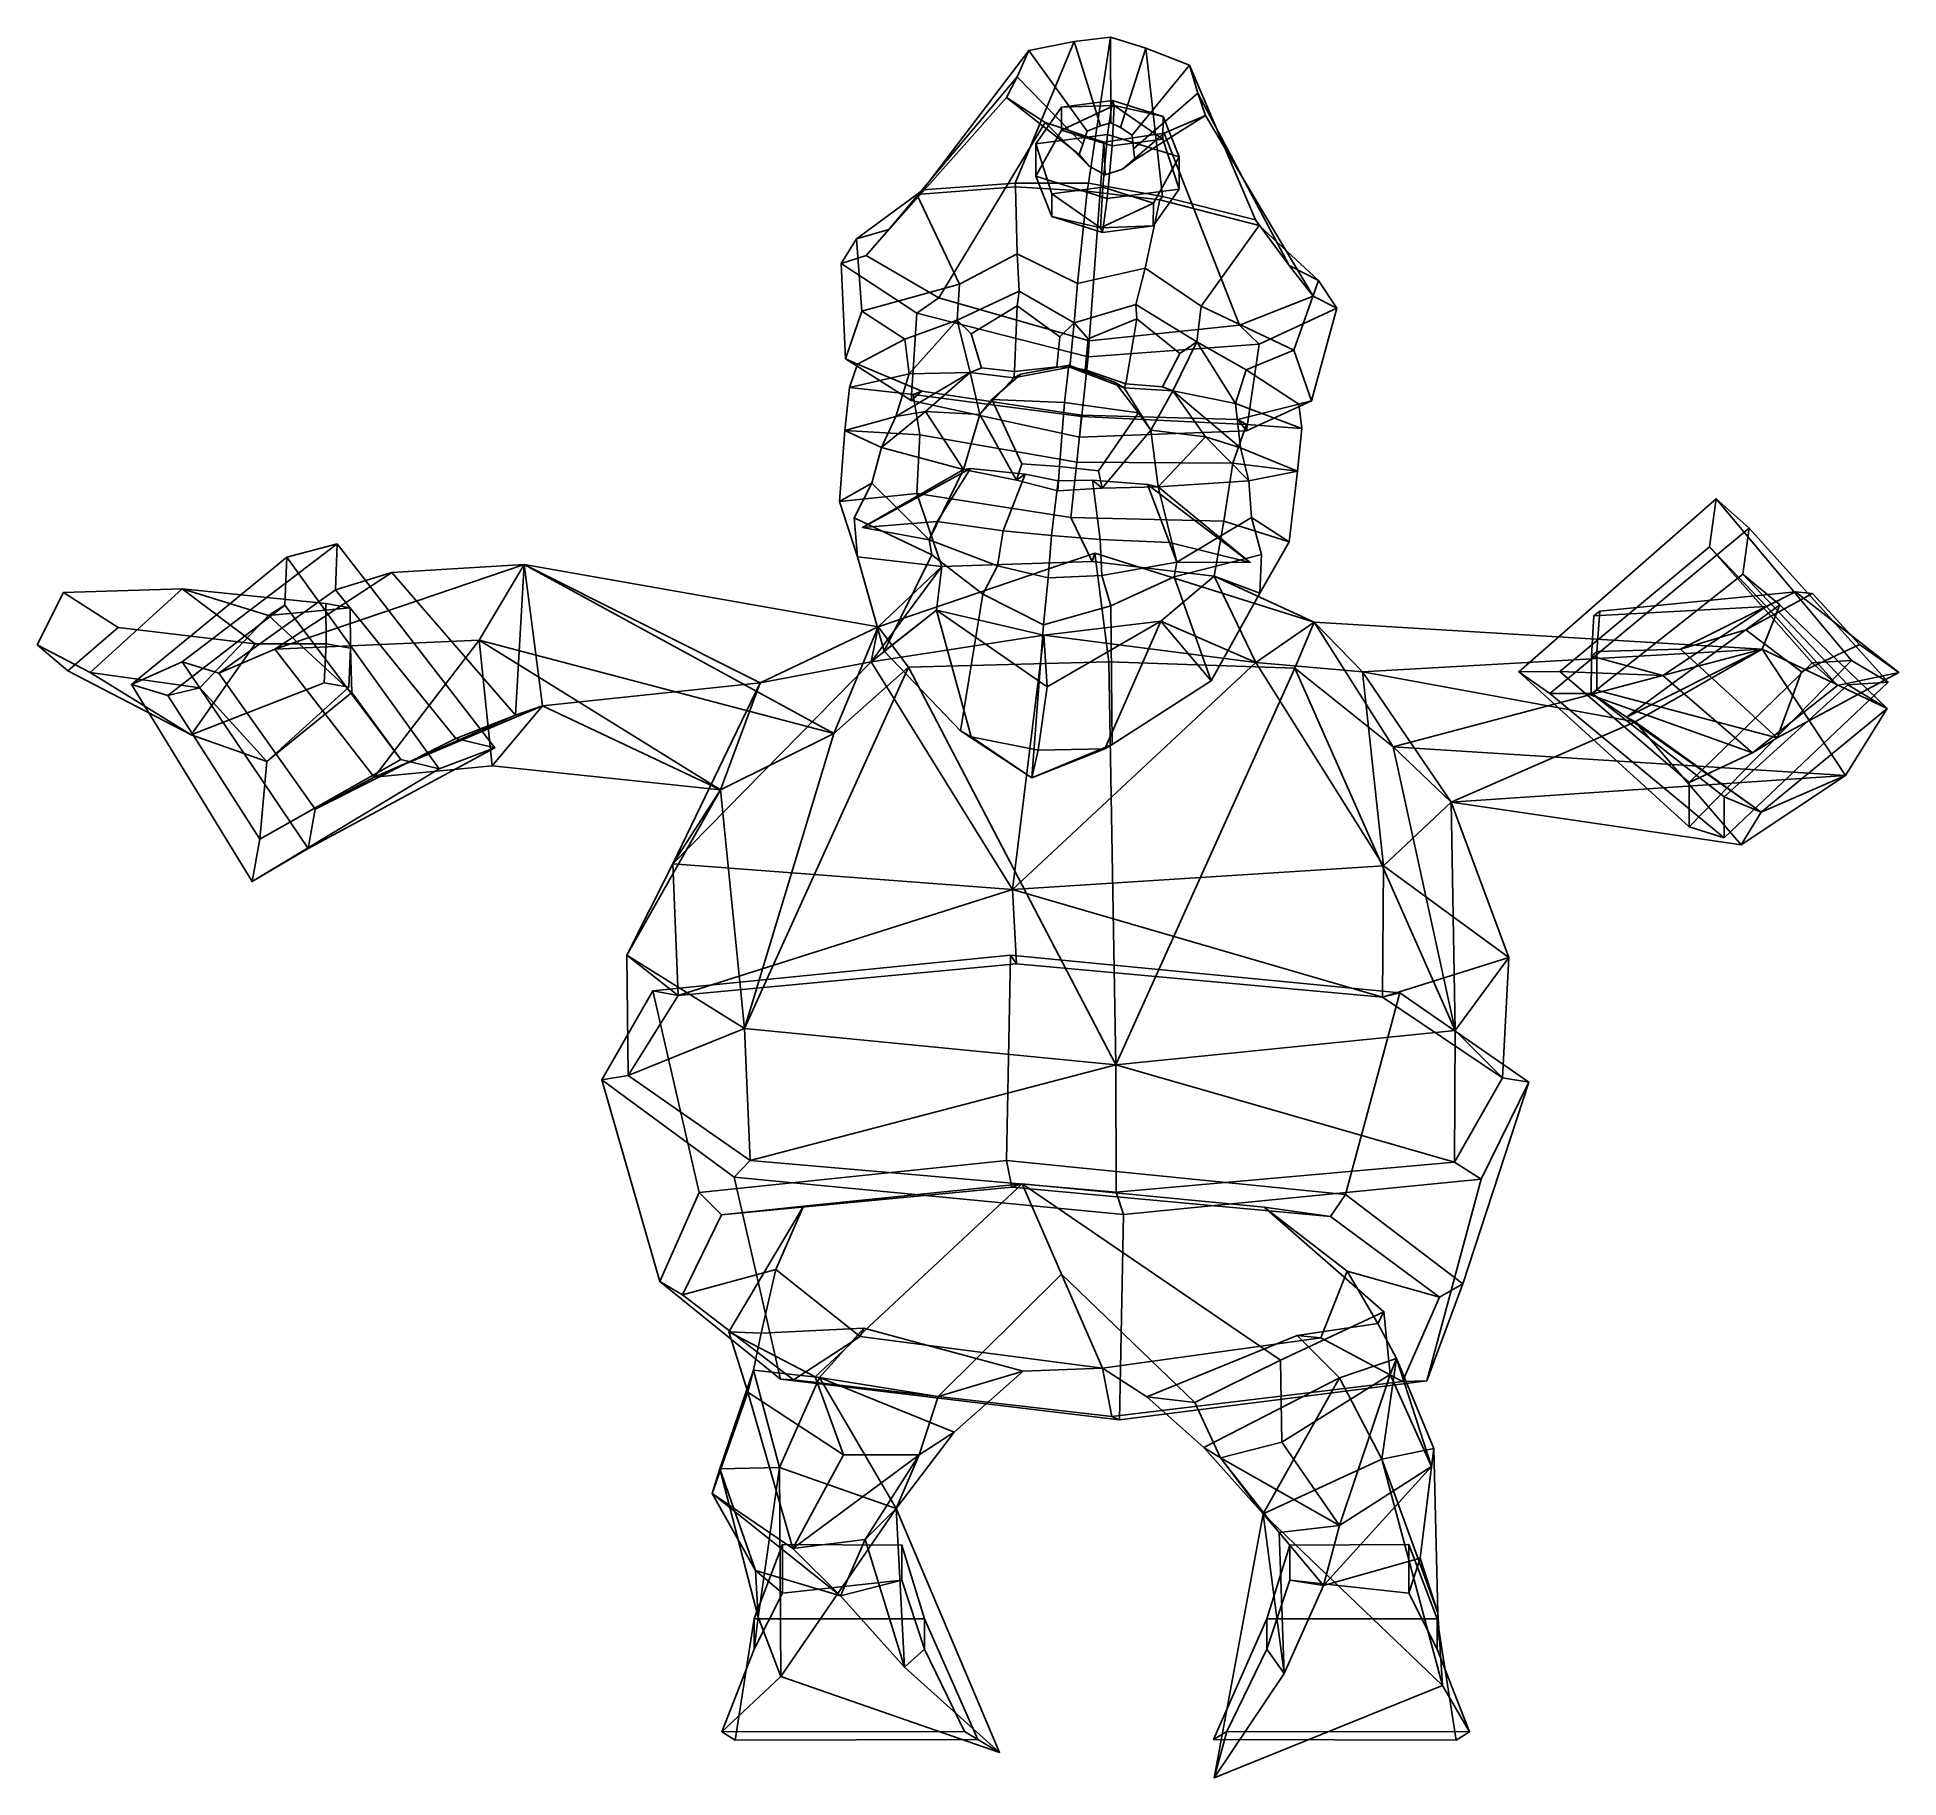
# Model space of a CAD drawing. Extents: x -303 to 213, y -163 to 319.
import ezdxf

# ---------------------------------------------------------------- set-up
doc = ezdxf.new("R2010")
doc.units = 0

msp = doc.modelspace()

# ---------------------------------------------------------------- linework, layer by layer
for p in [(-73.909996, 182.995972, 60.468086), (33.43988, 173.293701, 64.625397)]:
    msp.add_point(p)
for points in [[(-66.57766, 265.530151, 7.52116), (-57.202408, 276.518951, 34.357162), (-27.853613, 315.086212, -12.704465), (-31.085085, 307.874634, -18.259302)], [(-57.202408, 276.518951, 34.357162), (-31.65638, 278.393402, 48.066257), (-15.313361, 317.593872, -9.58178), (-27.853613, 315.086212, -12.704465)], [(-11.352859, 278.410156, 56.324722), (-5.245343, 318.808319, -7.652694), (-15.313361, 317.593872, -9.58178), (-31.65638, 278.393402, 48.066257)], [(-11.682364, 292.814056, -66.03717), (-12.868622, 289.186188, -64.117638), (-31.085085, 307.874634, -18.259302), (-27.853613, 315.086212, -12.704465)], [(-8.03453, 294.296448, -66.849617), (-11.682364, 292.814056, -66.03717), (-27.853613, 315.086212, -12.704465), (-15.313361, 317.593872, -9.58178)], [(-5.135807, 295.091675, -67.2938), (-8.03453, 294.296448, -66.849617), (-15.313361, 317.593872, -9.58178), (-5.245343, 318.808319, -7.652694)], [(-11.352859, 278.410156, 56.324722), (9.192337, 274.701477, 49.648197), (4.558147, 315.794098, -8.810703), (-5.245343, 318.808319, -7.652694)], [(-5.135807, 295.091675, -67.2938), (-5.245343, 318.808319, -7.652694), (4.558147, 315.794098, -8.810703), (-2.470656, 293.791138, -66.633156)], [(-2.470656, 293.791138, -66.633156), (4.558147, 315.794098, -8.810703), (16.645128, 311.055969, -10.977776), (0.776951, 291.682465, -65.552444)], [(34.965202, 268.188843, 37.926517), (16.645128, 311.055969, -10.977776), (4.558147, 315.794098, -8.810703), (9.192337, 274.701477, 49.648197)], [(0.776951, 291.682465, -65.552444), (16.645128, 311.055969, -10.977776), (18.943007, 303.343597, -16.318056), (1.138871, 287.914001, -63.572678)], [(44.252232, 255.513367, 11.813245), (18.943007, 303.343597, -16.318056), (16.645128, 311.055969, -10.977776), (34.965202, 268.188843, 37.926517)], [(-72.880775, 258.284363, -15.352289), (-66.57766, 265.530151, 7.52116), (-31.085085, 307.874634, -18.259302), (-33.99276, 302.084717, -22.751753)], [(-12.868622, 289.186188, -64.117638), (-13.909794, 286.267456, -62.572536), (-33.99276, 302.084717, -22.751753), (-31.085085, 307.874634, -18.259302)], [(-52.787834, 246.595856, -34.365101), (-72.880775, 258.284363, -15.352289), (-33.99276, 302.084717, -22.751753), (-23.298872, 295.198975, -26.61797)], [(-13.909794, 286.267456, -62.572536), (-11.137527, 283.070099, -60.914688), (-23.298872, 295.198975, -26.61797), (-33.99276, 302.084717, -22.751753)], [(-25.90694, 289.231659, -62.388538), (-18.755798, 299.383881, -71.462997), (-18.784382, 293.091583, -85.430603), (-25.947365, 280.332947, -82.141785)], [(-6.023093, 291.876892, -51.739178), (-4.695809, 301.254364, -63.932751), (-18.755798, 299.383881, -71.462997), (-25.90694, 289.231659, -62.388538)], [(-18.755798, 299.383881, -71.462997), (-4.16971, 299.925903, -80.554642), (-18.784382, 293.091583, -85.430603)], [(-4.16971, 299.925903, -80.554642), (-4.752979, 288.669708, -91.868011), (-18.784382, 293.091583, -85.430603)], [(-4.695809, 301.254364, -63.932751), (-4.16971, 299.925903, -80.554642), (-18.755798, 299.383881, -71.462997)], [(-6.023093, 291.876892, -51.739178), (13.820326, 285.623505, -60.842949), (9.335629, 296.83252, -70.370102), (-4.695809, 301.254364, -63.932751)], [(-4.16971, 299.925903, -80.554642), (9.307043, 290.540222, -84.337708), (-4.752979, 288.669708, -91.868011)], [(-4.695809, 301.254364, -63.932751), (9.335629, 296.83252, -70.370102), (-4.16971, 299.925903, -80.554642)], [(9.335629, 296.83252, -70.370102), (9.307043, 290.540222, -84.337708), (-4.16971, 299.925903, -80.554642)], [(1.138871, 287.914001, -63.572678), (18.943007, 303.343597, -16.318056), (21.097616, 297.095215, -20.614075), (1.515101, 284.866516, -61.972431)], [(50.892094, 247.097778, -10.558965), (21.097616, 297.095215, -20.614075), (18.943007, 303.343597, -16.318056), (44.252232, 255.513367, 11.813245)], [(-11.143791, 234.709961, -51.060635), (-52.787834, 246.595856, -34.365101), (-23.298872, 295.198975, -26.61797), (-7.063617, 289.742188, -28.872192)], [(-11.137527, 283.070099, -60.914688), (-6.741297, 280.686401, -59.699467), (-7.063617, 289.742188, -28.872192), (-23.298872, 295.198975, -26.61797)], [(1.515101, 284.866516, -61.972431), (21.097616, 297.095215, -20.614075), (9.667572, 292.213226, -25.338768), (-1.907168, 282.23175, -60.555584)], [(13.820326, 285.623505, -60.842949), (13.779901, 276.724792, -80.596199), (9.307043, 290.540222, -84.337708), (9.335629, 296.83252, -70.370102)], [(30.549885, 239.063782, -31.137701), (9.667572, 292.213226, -25.338768), (21.097616, 297.095215, -20.614075), (50.892094, 247.097778, -10.558965)], [(-18.784382, 293.091583, -85.430603), (-4.752979, 288.669708, -91.868011), (-6.103943, 274.079529, -91.245583), (-25.947365, 280.332947, -82.141785)], [(-25.90694, 289.231659, -62.388538), (-25.947365, 280.332947, -82.141785), (-21.462631, 269.123962, -72.614571), (-21.434046, 275.41626, -58.646969)], [(-6.023093, 291.876892, -51.739178), (-25.90694, 289.231659, -62.388538), (-21.434046, 275.41626, -58.646969), (-7.374056, 277.286743, -51.116722)], [(-11.143791, 234.709961, -51.060635), (-7.063617, 289.742188, -28.872192), (9.667572, 292.213226, -25.338768), (30.549885, 239.063782, -31.137701)], [(-6.023093, 291.876892, -51.739178), (-7.374056, 277.286743, -51.116722), (6.657378, 272.864899, -57.554073), (13.820326, 285.623505, -60.842949)], [(-1.907168, 282.23175, -60.555584), (9.667572, 292.213226, -25.338768), (-7.063617, 289.742188, -28.872192), (-6.741297, 280.686401, -59.699467)], [(9.307043, 290.540222, -84.337708), (13.779901, 276.724792, -80.596199), (-6.103943, 274.079529, -91.245583), (-4.752979, 288.669708, -91.868011)], [(13.820326, 285.623505, -60.842949), (6.657378, 272.864899, -57.554073), (6.628793, 266.572601, -71.521675), (13.779901, 276.724792, -80.596199)], [(-21.462631, 269.123962, -72.614571), (-25.947365, 280.332947, -82.141785), (-6.103943, 274.079529, -91.245583), (-7.431226, 264.702087, -79.051979)], [(-58.818317, 275.183014, 39.533993), (-57.202408, 276.518951, 34.357162), (-66.57766, 265.530151, 7.52116), (-75.535286, 262.933411, 9.449602)], [(-47.051891, 250.375183, 52.04985), (-58.818317, 275.183014, 39.533993), (-75.535286, 262.933411, 9.449602), (-74.056465, 242.948364, 33.527828)], [(-31.556997, 277.348358, 53.51997), (-31.65638, 278.393402, 48.066257), (-57.202408, 276.518951, 34.357162), (-58.818317, 275.183014, 39.533993)], [(-31.116978, 258.776154, 62.235672), (-31.556997, 277.348358, 53.51997), (-58.818317, 275.183014, 39.533993), (-47.051891, 250.375183, 52.04985)], [(-11.724801, 276.149261, 60.652527), (-11.352859, 278.410156, 56.324722), (-31.65638, 278.393402, 48.066257), (-31.556997, 277.348358, 53.51997)], [(-14.358584, 250.544495, 68.905907), (-11.724801, 276.149261, 60.652527), (-31.556997, 277.348358, 53.51997), (-31.116978, 258.776154, 62.235672)], [(-21.434046, 275.41626, -58.646969), (-21.462631, 269.123962, -72.614571), (-7.957335, 266.030579, -62.430031)], [(-7.374056, 277.286743, -51.116722), (-21.434046, 275.41626, -58.646969), (-7.957335, 266.030579, -62.430031)], [(-14.358584, 250.544495, 68.905907), (4.407421, 254.846313, 63.850204), (8.489404, 273.728973, 55.070835), (-11.724801, 276.149261, 60.652527)], [(-11.724801, 276.149261, 60.652527), (8.489404, 273.728973, 55.070835), (9.192337, 274.701477, 49.648197), (-11.352859, 278.410156, 56.324722)], [(-7.374056, 277.286743, -51.116722), (-7.957335, 266.030579, -62.430031), (6.657378, 272.864899, -57.554073)], [(6.628793, 266.572601, -71.521675), (-7.431226, 264.702087, -79.051979), (-6.103943, 274.079529, -91.245583), (13.779901, 276.724792, -80.596199)], [(4.407421, 254.846313, 63.850204), (19.871422, 244.32666, 54.641582), (35.913868, 266.621124, 43.202667), (8.489404, 273.728973, 55.070835)], [(8.489404, 273.728973, 55.070835), (35.913868, 266.621124, 43.202667), (34.965202, 268.188843, 37.926517), (9.192337, 274.701477, 49.648197)], [(-7.957335, 266.030579, -62.430031), (-21.462631, 269.123962, -72.614571), (-7.431226, 264.702087, -79.051979)], [(6.657378, 272.864899, -57.554073), (-7.957335, 266.030579, -62.430031), (6.628793, 266.572601, -71.521675)], [(35.913868, 266.621124, 43.202667), (52.42548, 251.368347, 14.40511), (44.252232, 255.513367, 11.813245), (34.965202, 268.188843, 37.926517)], [(-75.535286, 262.933411, 9.449602), (-66.57766, 265.530151, 7.52116), (-72.880775, 258.284363, -15.352289), (-79.863815, 256.107117, -16.495358)], [(-7.957335, 266.030579, -62.430031), (-7.431226, 264.702087, -79.051979), (6.628793, 266.572601, -71.521675)], [(19.871422, 244.32666, 54.641582), (45.549995, 232.138336, 38.159801), (52.42548, 251.368347, 14.40511), (35.913868, 266.621124, 43.202667)], [(-74.056465, 242.948364, 33.527828), (-75.535286, 262.933411, 9.449602), (-79.863815, 256.107117, -16.495358), (-78.598145, 229.702271, -3.179769)], [(-79.863815, 256.107117, -16.495358), (-72.880775, 258.284363, -15.352289), (-52.787834, 246.595856, -34.365101), (-58.823689, 242.364319, -37.1591)], [(-31.116978, 258.776154, 62.235672), (-47.051891, 250.375183, 52.04985), (-47.661057, 240.412354, 52.40522), (-30.493778, 248.42804, 64.2062)], [(-14.358584, 250.544495, 68.905907), (-31.116978, 258.776154, 62.235672), (-30.493778, 248.42804, 64.2062), (-15.307288, 239.704163, 68.104286)], [(-78.598145, 229.702271, -3.179769), (-79.863815, 256.107117, -16.495358), (-58.823689, 242.364319, -37.1591), (-60.451378, 218.108765, -27.643305)], [(-14.358584, 250.544495, 68.905907), (-15.307288, 239.704163, 68.104286), (1.794738, 244.766846, 65.578445), (4.407421, 254.846313, 63.850204)], [(4.407421, 254.846313, 63.850204), (1.794738, 244.766846, 65.578445), (18.658018, 234.418427, 54.973541), (19.871422, 244.32666, 54.641582)], [(52.42548, 251.368347, 14.40511), (57.439297, 243.697693, -11.178051), (50.892094, 247.097778, -10.558965), (44.252232, 255.513367, 11.813245)], [(-62.155396, 235.147766, 35.384815), (-47.661057, 240.412354, 52.40522), (-47.051891, 250.375183, 52.04985), (-74.056465, 242.948364, 33.527828)], [(-31.055401, 244.421692, 62.392902), (-30.493778, 248.42804, 64.2062), (-47.661057, 240.412354, 52.40522), (-43.829567, 236.591125, 52.747562)], [(-31.055401, 244.421692, 62.392902), (-19.295013, 235.79657, 65.482956), (-15.307288, 239.704163, 68.104286), (-30.493778, 248.42804, 64.2062)], [(45.549995, 232.138336, 38.159801), (50.449169, 218.038971, 1.817818), (57.439297, 243.697693, -11.178051), (52.42548, 251.368347, 14.40511)], [(-74.056465, 242.948364, 33.527828), (-78.598145, 229.702271, -3.179769), (-75.312408, 228.203491, -2.570691), (-62.155396, 235.147766, 35.384815)], [(-60.451378, 218.108765, -27.643305), (-58.823689, 242.364319, -37.1591), (-11.41672, 230.206421, -54.523285), (-13.78159, 207.955627, -45.386421)], [(-58.823689, 242.364319, -37.1591), (-52.787834, 246.595856, -34.365101), (-11.143791, 234.709961, -51.060635), (-11.41672, 230.206421, -54.523285)], [(-31.779371, 226.179474, 62.715233), (-31.055401, 244.421692, 62.392902), (-43.829567, 236.591125, 52.747562), (-40.934971, 227.239136, 57.008518)], [(-19.295013, 235.79657, 65.482956), (-31.055401, 244.421692, 62.392902), (-31.779371, 226.179474, 62.715233), (-20.115988, 227.519806, 67.365936)], [(2.039554, 240.760742, 63.547176), (1.794738, 244.766846, 65.578445), (-15.307288, 239.704163, 68.104286), (-11.421401, 235.218018, 65.959923)], [(2.039554, 240.760742, 63.547176), (14.025229, 231.161041, 52.395786), (18.658018, 234.418427, 54.973541), (1.794738, 244.766846, 65.578445)], [(32.337856, 226.607452, 39.044235), (45.549995, 232.138336, 38.159801), (19.871422, 244.32666, 54.641582), (18.658018, 234.418427, 54.973541)], [(57.439297, 243.697693, -11.178051), (35.926914, 233.800781, -33.489716), (30.549885, 239.063782, -31.137701), (50.892094, 247.097778, -10.558965)], [(50.449169, 218.038971, 1.817818), (32.451008, 209.712219, -24.045494), (35.926914, 233.800781, -33.489716), (57.439297, 243.697693, -11.178051)], [(-61.029648, 225.513763, 36.91832), (-47.661057, 240.412354, 52.40522), (-62.155396, 235.147766, 35.384815)], [(-44.052956, 225.938538, 58.13018), (-47.661057, 240.412354, 52.40522), (-61.029648, 225.513763, 36.91832)], [(-40.934971, 227.239136, 57.008518), (-43.829567, 236.591125, 52.747562), (-47.661057, 240.412354, 52.40522), (-44.052956, 225.938538, 58.13018)], [(-20.115988, 227.519806, 67.365936), (-16.52817, 227.365387, 70.833786), (-15.307288, 239.704163, 68.104286), (-19.295013, 235.79657, 65.482956)], [(-12.281852, 226.61026, 68.089775), (-11.421401, 235.218018, 65.959923), (-15.307288, 239.704163, 68.104286), (-16.52817, 227.365387, 70.833786)], [(-11.421401, 235.218018, 65.959923), (-12.281852, 226.61026, 68.089775), (-0.952628, 222.746826, 63.330139), (2.039554, 240.760742, 63.547176)], [(35.926914, 233.800781, -33.489716), (-11.41672, 230.206421, -54.523285), (-11.143791, 234.709961, -51.060635), (30.549885, 239.063782, -31.137701)], [(-0.952628, 222.746826, 63.330139), (9.182391, 221.971191, 57.133106), (14.025229, 231.161041, 52.395786), (2.039554, 240.760742, 63.547176)], [(-62.155396, 235.147766, 35.384815), (-75.312408, 228.203491, -2.570691), (-77.529015, 221.73761, -0.906835), (-61.029648, 225.513763, 36.91832)], [(32.451008, 209.712219, -24.045494), (-13.78159, 207.955627, -45.386421), (-11.41672, 230.206421, -54.523285), (35.926914, 233.800781, -33.489716)], [(9.182391, 221.971191, 57.133106), (12.088616, 220.864441, 60.304363), (18.658018, 234.418427, 54.973541), (14.025229, 231.161041, 52.395786)], [(12.088616, 220.864441, 60.304363), (29.391266, 217.341522, 40.420029), (18.658018, 234.418427, 54.973541)], [(29.391266, 217.341522, 40.420029), (32.337856, 226.607452, 39.044235), (18.658018, 234.418427, 54.973541)], [(45.549995, 232.138336, 38.159801), (32.337856, 226.607452, 39.044235), (46.911316, 217.156921, 2.162639), (50.449169, 218.038971, 1.817818)], [(-78.598145, 229.702271, -3.179769), (-60.451378, 218.108765, -27.643305), (-57.481167, 220.757935, -28.565443), (-75.312408, 228.203491, -2.570691)], [(-77.529015, 221.73761, -0.906835), (-75.312408, 228.203491, -2.570691), (-57.481167, 220.757935, -28.565443), (-59.866772, 219.841553, -31.328066)], [(-31.779371, 226.179474, 62.715233), (-40.934971, 227.239136, 57.008518), (-44.052956, 225.938538, 58.13018), (-31.998871, 224.444489, 65.219177)], [(-17.940847, 217.555359, 91.370323), (-16.790709, 227.89679, 85.806175), (-30.019875, 225.468994, 82.065552), (-38.106319, 218.405701, 83.967506)], [(-16.790709, 227.89679, 85.806175), (-16.52817, 227.365387, 70.833786), (-31.998871, 224.444489, 65.219177), (-30.019875, 225.468994, 82.065552)], [(-31.779371, 226.179474, 62.715233), (-31.998871, 224.444489, 65.219177), (-16.52817, 227.365387, 70.833786), (-20.115988, 227.519806, 67.365936)], [(-17.940847, 217.555359, 91.370323), (2.558549, 214.730408, 85.54232), (-3.962599, 223.113922, 83.074661), (-16.790709, 227.89679, 85.806175)], [(-16.790709, 227.89679, 85.806175), (-3.962599, 223.113922, 83.074661), (-1.445972, 221.683105, 66.40239), (-16.52817, 227.365387, 70.833786)], [(-0.952628, 222.746826, 63.330139), (-12.281852, 226.61026, 68.089775), (-16.52817, 227.365387, 70.833786), (-1.445972, 221.683105, 66.40239)], [(-61.029648, 225.513763, 36.91832), (-77.529015, 221.73761, -0.906835), (-78.766693, 209.883789, 2.802158), (-64.690765, 213.676514, 38.122574)], [(-78.766693, 209.883789, 2.802158), (-77.529015, 221.73761, -0.906835), (-59.866772, 219.841553, -31.328066), (-58.014263, 208.64032, -31.44356)], [(-64.690765, 213.676514, 38.122574), (-44.052956, 225.938538, 58.13018), (-61.029648, 225.513763, 36.91832)], [(-56.488354, 215.071411, 62.451572), (-44.052956, 225.938538, 58.13018), (-64.690765, 213.676514, 38.122574)], [(-56.488354, 215.071411, 62.451572), (-41.458881, 214.233429, 66.14151), (-44.052956, 225.938538, 58.13018)], [(-41.458881, 214.233429, 66.14151), (-31.998871, 224.444489, 65.219177), (-44.052956, 225.938538, 58.13018)], [(-38.106319, 218.405701, 83.967506), (-30.019875, 225.468994, 82.065552), (-31.998871, 224.444489, 65.219177), (-41.458881, 214.233429, 66.14151)], [(2.558549, 214.730408, 85.54232), (5.934037, 209.950073, 67.976883), (-1.445972, 221.683105, 66.40239), (-3.962599, 223.113922, 83.074661)], [(-0.952628, 222.746826, 63.330139), (-1.445972, 221.683105, 66.40239), (12.088616, 220.864441, 60.304363), (9.182391, 221.971191, 57.133106)], [(32.337856, 226.607452, 39.044235), (29.391266, 217.341522, 40.420029), (47.800243, 210.410339, 3.946762), (46.911316, 217.156921, 2.162639)], [(-60.451378, 218.108765, -27.643305), (-13.78159, 207.955627, -45.386421), (-13.260847, 214.129639, -44.424164), (-57.481167, 220.757935, -28.565443)], [(-59.866772, 219.841553, -31.328066), (-57.481167, 220.757935, -28.565443), (-13.260847, 214.129639, -44.424164), (-13.277157, 213.683014, -45.045307)], [(-58.014263, 208.64032, -31.44356), (-59.866772, 219.841553, -31.328066), (-13.277157, 213.683014, -45.045307), (-14.531601, 201.108215, -41.999958)], [(-29.793493, 200.590729, 81.343376), (-38.106319, 218.405701, 83.967506), (-41.458881, 214.233429, 66.14151), (-31.215321, 196.037323, 68.412933)], [(-19.382198, 199.817871, 87.193291), (-17.940847, 217.555359, 91.370323), (-38.106319, 218.405701, 83.967506), (-29.793493, 200.590729, 81.343376)], [(-19.382198, 199.817871, 87.193291), (-8.583169, 198.673737, 82.16478), (2.558549, 214.730408, 85.54232), (-17.940847, 217.555359, 91.370323)], [(5.934037, 209.950073, 67.976883), (12.088616, 220.864441, 60.304363), (-1.445972, 221.683105, 66.40239)], [(21.108761, 208.058197, 65.456657), (12.088616, 220.864441, 60.304363), (5.934037, 209.950073, 67.976883)], [(21.108761, 208.058197, 65.456657), (30.770678, 205.048706, 41.819489), (12.088616, 220.864441, 60.304363)], [(30.770678, 205.048706, 41.819489), (29.391266, 217.341522, 40.420029), (12.088616, 220.864441, 60.304363)], [(29.391266, 217.341522, 40.420029), (30.770678, 205.048706, 41.819489), (46.607525, 198.55246, 7.657497), (47.800243, 210.410339, 3.946762)], [(50.449169, 218.038971, 1.817818), (46.911316, 217.156921, 2.162639), (30.082701, 212.843933, -25.174376), (32.451008, 209.712219, -24.045494)], [(47.800243, 210.410339, 3.946762), (32.470474, 211.496094, -27.752142), (30.082701, 212.843933, -25.174376), (46.911316, 217.156921, 2.162639)], [(-64.690765, 213.676514, 38.122574), (-78.766693, 209.883789, 2.802158), (-68.67215, 205.134125, 38.486713)], [(-68.67215, 205.134125, 38.486713), (-56.488354, 215.071411, 62.451572), (-64.690765, 213.676514, 38.122574)], [(-45.916206, 199.06073, 61.462955), (-56.488354, 215.071411, 62.451572), (-68.67215, 205.134125, 38.486713)], [(-45.916206, 199.06073, 61.462955), (-41.458881, 214.233429, 66.14151), (-56.488354, 215.071411, 62.451572)], [(-31.215321, 196.037323, 68.412933), (-41.458881, 214.233429, 66.14151), (-45.916206, 199.06073, 61.462955)], [(28.656967, 200.806976, -28.087063), (-14.531601, 201.108215, -41.999958), (-13.277157, 213.683014, -45.045307), (32.470474, 211.496094, -27.752142)], [(32.451008, 209.712219, -24.045494), (30.082701, 212.843933, -25.174376), (-13.260847, 214.129639, -44.424164), (-13.78159, 207.955627, -45.386421)], [(32.470474, 211.496094, -27.752142), (-13.277157, 213.683014, -45.045307), (-13.260847, 214.129639, -44.424164), (30.082701, 212.843933, -25.174376)], [(-8.583169, 198.673737, 82.16478), (-7.545218, 193.89801, 69.329597), (5.934037, 209.950073, 67.976883), (2.558549, 214.730408, 85.54232)], [(46.607525, 198.55246, 7.657497), (28.656967, 200.806976, -28.087063), (32.470474, 211.496094, -27.752142), (47.800243, 210.410339, 3.946762)], [(-71.290085, 195.255646, 39.822453), (-68.67215, 205.134125, 38.486713), (-78.766693, 209.883789, 2.802158), (-80.239243, 190.195343, 6.619789)], [(-80.239243, 190.195343, 6.619789), (-78.766693, 209.883789, 2.802158), (-58.014263, 208.64032, -31.44356), (-58.851093, 192.395325, -26.41559)], [(-58.851093, 192.395325, -26.41559), (-58.014263, 208.64032, -31.44356), (-14.531601, 201.108215, -41.999958), (-16.174864, 185.707703, -35.509247)], [(-7.545218, 193.89801, 69.329597), (7.948548, 194.192444, 63.548962), (5.934037, 209.950073, 67.976883)], [(7.948548, 194.192444, 63.548962), (21.108761, 208.058197, 65.456657), (5.934037, 209.950073, 67.976883)], [(7.948548, 194.192444, 63.548962), (33.118553, 195.934296, 42.428738), (21.108761, 208.058197, 65.456657)], [(33.118553, 195.934296, 42.428738), (30.770678, 205.048706, 41.819489), (21.108761, 208.058197, 65.456657)], [(-71.290085, 195.255646, 39.822453), (-55.427052, 179.535767, 70.210159), (-45.916206, 199.06073, 61.462955), (-68.67215, 205.134125, 38.486713)], [(26.183743, 184.7099, -23.122467), (-16.174864, 185.707703, -35.509247), (-14.531601, 201.108215, -41.999958), (28.656967, 200.806976, -28.087063)], [(30.770678, 205.048706, 41.819489), (33.118553, 195.934296, 42.428738), (46.607525, 198.55246, 7.657497)], [(-53.270924, 184.638367, 80.181656), (-43.995079, 199.314148, 76.120491), (-73.909996, 182.995972, 60.468086)], [(-43.995079, 199.314148, 76.120491), (-45.916206, 199.06073, 61.462955), (-73.909996, 182.995972, 60.468086)], [(-73.909996, 182.995972, 60.468086), (-45.916206, 199.06073, 61.462955), (-55.427052, 179.535767, 70.210159)], [(-28.851507, 197.716797, 76.857643), (-43.995079, 199.314148, 76.120491), (-53.270924, 184.638367, 80.181656), (-34.909134, 182.02652, 90.071587)], [(-43.995079, 199.314148, 76.120491), (-28.851507, 197.716797, 76.857643), (-31.215321, 196.037323, 68.412933), (-45.916206, 199.06073, 61.462955)], [(-34.909134, 182.02652, 90.071587), (-21.53772, 180.714508, 91.316963), (-19.732742, 195.923706, 80.203926), (-28.851507, 197.716797, 76.857643)], [(-19.382198, 199.817871, 87.193291), (-29.793493, 200.590729, 81.343376), (-31.215321, 196.037323, 68.412933), (-19.791769, 193.157288, 75.271973)], [(-19.732742, 195.923706, 80.203926), (-19.791769, 193.157288, 75.271973), (-31.215321, 196.037323, 68.412933), (-28.851507, 197.716797, 76.857643)], [(-8.091964, 179.602783, 91.11013), (-10.210893, 196.032104, 77.579536), (-19.732742, 195.923706, 80.203926), (-21.53772, 180.714508, 91.316963)], [(-19.382198, 199.817871, 87.193291), (-19.791769, 193.157288, 75.271973), (-7.545218, 193.89801, 69.329597), (-8.583169, 198.673737, 82.16478)], [(-19.732742, 195.923706, 80.203926), (-10.210893, 196.032104, 77.579536), (-7.545218, 193.89801, 69.329597), (-19.791769, 193.157288, 75.271973)], [(-10.210893, 196.032104, 77.579536), (-8.091964, 179.602783, 91.11013), (11.144443, 178.816467, 82.676254), (4.985175, 194.887329, 78.017334)], [(4.985175, 194.887329, 78.017334), (7.948548, 194.192444, 63.548962), (-7.545218, 193.89801, 69.329597), (-10.210893, 196.032104, 77.579536)], [(44.234219, 178.945435, 11.440244), (26.183743, 184.7099, -23.122467), (28.656967, 200.806976, -28.087063), (46.607525, 198.55246, 7.657497)], [(33.815346, 185.756226, 43.892845), (44.234219, 178.945435, 11.440244), (46.607525, 198.55246, 7.657497), (33.118553, 195.934296, 42.428738)], [(-75.275978, 174.851715, 12.948839), (-76.207062, 185.653381, 44.18811), (-71.290085, 195.255646, 39.822453), (-80.239243, 190.195343, 6.619789)], [(-75.275978, 174.851715, 12.948839), (-80.239243, 190.195343, 6.619789), (-58.851093, 192.395325, -26.41559), (-51.920818, 172.181274, 4.695386)], [(-71.290085, 195.255646, 39.822453), (-76.207062, 185.653381, 44.18811), (-54.748089, 175.363312, 61.324265), (-55.427052, 179.535767, 70.210159)], [(-51.920818, 172.181274, 4.695386), (-58.851093, 192.395325, -26.41559), (-16.174864, 185.707703, -35.509247), (-10.284801, 173.555969, -11.225145)], [(11.144443, 178.816467, 82.676254), (33.43988, 173.293701, 64.625397), (4.985175, 194.887329, 78.017334)], [(4.985175, 194.887329, 78.017334), (33.43988, 173.293701, 64.625397), (7.948548, 194.192444, 63.548962)], [(33.815346, 185.756226, 43.892845), (33.118553, 195.934296, 42.428738), (7.948548, 194.192444, 63.548962), (13.110697, 173.341309, 72.864403)], [(33.43988, 173.293701, 64.625397), (13.110697, 173.341309, 72.864403), (7.948548, 194.192444, 63.548962)], [(116.446617, 136.937317, 86.525742), (107.839981, 142.975189, 117.938026), (162.501343, 190.923218, 124.153976), (171.695404, 182.748383, 94.18557)], [(107.839981, 142.975189, 117.938026), (119.269753, 143.072754, 121.380714), (160.694031, 177.594849, 126.246819), (162.501343, 190.923218, 124.153976)], [(200.02829, 146.077209, 145.246994), (162.501343, 190.923218, 124.153976), (160.694031, 177.594849, 126.246819), (189.109375, 145.422791, 142.069336)], [(200.02829, 146.077209, 145.246994), (210.141144, 140.090057, 114.280899), (171.695404, 182.748383, 94.18557), (162.501343, 190.923218, 124.153976)], [(-54.748089, 175.363312, 61.324265), (-76.207062, 185.653381, 44.18811), (-75.275978, 174.851715, 12.948839), (-67.91922, 148.682343, 33.106976)], [(23.505363, 169.511414, 9.342844), (-10.284801, 173.555969, -11.225145), (-16.174864, 185.707703, -35.509247), (26.183743, 184.7099, -23.122467)], [(33.815346, 185.756226, 43.892845), (13.110697, 173.341309, 72.864403), (12.379399, 169.296326, 63.923893), (36.584187, 175.45932, 48.556152)], [(36.133533, 164.782532, 17.263369), (44.234219, 178.945435, 11.440244), (33.815346, 185.756226, 43.892845), (36.584187, 175.45932, 48.556152)], [(-55.427052, 179.535767, 70.210159), (-53.270924, 184.638367, 80.181656), (-73.909996, 182.995972, 60.468086)], [(-34.909134, 182.02652, 90.071587), (-53.270924, 184.638367, 80.181656), (-55.427052, 179.535767, 70.210159), (-36.475048, 172.308899, 80.874207)], [(-21.53772, 180.714508, 91.316963), (-34.909134, 182.02652, 90.071587), (-36.475048, 172.308899, 80.874207), (-22.447121, 168.971191, 87.39312)], [(-21.53772, 180.714508, 91.316963), (-22.447121, 168.971191, 87.39312), (-7.590231, 169.698273, 81.992828), (-8.091964, 179.602783, 91.11013)], [(36.133533, 164.782532, 17.263369), (23.505363, 169.511414, 9.342844), (26.183743, 184.7099, -23.122467), (44.234219, 178.945435, 11.440244)], [(116.446617, 136.937317, 86.525742), (171.695404, 182.748383, 94.18557), (169.892731, 170.024597, 96.160034), (128.076157, 136.997375, 90.036392)], [(210.141144, 140.090057, 114.280899), (199.056839, 139.385803, 111.063019), (169.892731, 170.024597, 96.160034), (171.695404, 182.748383, 94.18557)], [(-276.393646, 139.505066, 40.912018), (-233.395386, 174.728027, 68.748039), (-219.468262, 178.401123, 39.730682), (-262.369049, 145.728302, 11.559039)], [(-262.369049, 145.728302, 11.559039), (-219.468262, 178.401123, 39.730682), (-219.927292, 165.712982, 36.930054), (-252.182159, 142.590088, 16.041376)], [(-175.790283, 121.905762, 50.231503), (-219.468262, 178.401123, 39.730682), (-233.395386, 174.728027, 68.748039), (-191.206696, 116.065491, 78.962791)], [(-175.790283, 121.905762, 50.231503), (-186.592194, 124.542725, 45.338696), (-219.927292, 165.712982, 36.930054), (-219.468262, 178.401123, 39.730682)], [(-9.557651, 175.809479, -14.406154), (-5.640018, 145.77771, -60.586445), (-61.190243, 144.231567, -60.362171), (-69.580147, 155.454681, -15.168107)], [(-9.557651, 175.809479, -14.406154), (-69.580147, 155.454681, -15.168107), (-51.920818, 172.181274, 4.695386), (-10.284801, 173.555969, -11.225145)], [(-46.804306, 126.614716, 69.610191), (-40.617729, 164.450562, 83.872246), (-54.748089, 175.363312, 61.324265), (-67.91922, 148.682343, 33.106976)], [(-40.617729, 164.450562, 83.872246), (-36.475048, 172.308899, 80.874207), (-55.427052, 179.535767, 70.210159), (-54.748089, 175.363312, 61.324265)], [(-10.284801, 173.555969, -11.225145), (23.505363, 169.511414, 9.342844), (51.221153, 156.743164, -9.891199), (-9.557651, 175.809479, -14.406154)], [(-9.557651, 175.809479, -14.406154), (51.221153, 156.743164, -9.891199), (45.81073, 144.021576, -49.923923), (-5.640018, 145.77771, -60.586445)], [(-8.091964, 179.602783, 91.11013), (-7.590231, 169.698273, 81.992828), (13.110697, 173.341309, 72.864403), (11.144443, 178.816467, 82.676254)], [(13.110697, 173.341309, 72.864403), (33.43988, 173.293701, 64.625397), (11.144443, 178.816467, 82.676254)], [(12.379399, 169.296326, 63.923893), (22.686228, 140.493408, 36.615833), (36.133533, 164.782532, 17.263369), (36.584187, 175.45932, 48.556152)], [(147.772095, 141.943237, 127.384834), (176.528946, 161.088013, 120.415833), (160.694031, 177.594849, 126.246819), (119.269753, 143.072754, 121.380714)], [(196.181671, 139.226349, 121.615028), (189.109375, 145.422791, 142.069336), (160.694031, 177.594849, 126.246819), (176.528946, 161.088013, 120.415833)], [(-276.393646, 139.505066, 40.912018), (-266.352142, 136.45166, 45.33847), (-233.951553, 161.454956, 65.780151), (-233.395386, 174.728027, 68.748039)], [(-252.182159, 142.590088, 16.041376), (-219.927292, 165.712982, 36.930054), (-204.257797, 170.47049, 4.695298), (-236.728638, 149.284546, -15.909572)], [(-236.728638, 149.284546, -15.909572), (-204.257797, 170.47049, 4.695298), (-167.582657, 172.711182, -33.60376)], [(-236.728638, 149.284546, -15.909572), (-167.582657, 172.711182, -33.60376), (-180.124222, 151.720001, -69.730141)], [(-191.206696, 116.065491, 78.962791), (-233.395386, 174.728027, 68.748039), (-233.951553, 161.454956, 65.780151), (-201.816574, 118.694397, 74.16481)], [(-204.257797, 170.47049, 4.695298), (-219.927292, 165.712982, 36.930054), (-186.592194, 124.542725, 45.338696), (-169.988724, 130.920746, 13.901391)], [(-169.988724, 130.920746, 13.901391), (-167.582657, 172.711182, -33.60376), (-204.257797, 170.47049, 4.695298)], [(-81.819374, 125.864075, -47.912037), (-180.124222, 151.720001, -69.730141), (-167.582657, 172.711182, -33.60376)], [(-169.988724, 130.920746, 13.901391), (-162.517944, 133.584381, 1.804059), (-167.582657, 172.711182, -33.60376)], [(-102.238014, 139.891602, 19.252398), (-69.580147, 155.454681, -15.168107), (-167.582657, 172.711182, -33.60376)], [(-102.238014, 139.891602, 19.252398), (-167.582657, 172.711182, -33.60376), (-162.517944, 133.584381, 1.804059)], [(-81.819374, 125.864075, -47.912037), (-167.582657, 172.711182, -33.60376), (-69.580147, 155.454681, -15.168107)], [(-67.91922, 148.682343, 33.106976), (-75.275978, 174.851715, 12.948839), (-51.920818, 172.181274, 4.695386), (-53.388889, 160.023254, 26.501749)], [(-69.580147, 155.454681, -15.168107), (-71.478317, 145.762085, 32.418079), (-51.920818, 172.181274, 4.695386)], [(-71.478317, 145.762085, 32.418079), (-53.388889, 160.023254, 26.501749), (-51.920818, 172.181274, 4.695386)], [(-23.800793, 155.983673, 92.037491), (-22.447121, 168.971191, 87.39312), (-36.475048, 172.308899, 80.874207), (-40.617729, 164.450562, 83.872246)], [(-5.163735, 161.246246, 85.245262), (12.379399, 169.296326, 63.923893), (13.110697, 173.341309, 72.864403), (-7.590231, 169.698273, 81.992828)], [(-302.503845, 150.48053, 119.071053), (-295.241821, 164.935791, 133.695175), (-262.356384, 165.940643, 72.963554), (-287.859863, 142.823303, 61.360722)], [(-280.097351, 155.286804, 145.520279), (-242.109894, 150.751404, 106.311172), (-262.356384, 165.940643, 72.963554), (-295.241821, 164.935791, 133.695175)], [(-287.859863, 142.823303, 61.360722), (-262.356384, 165.940643, 72.963554), (-238.422729, 158.560059, 48.748745), (-257.470612, 138.575317, 39.778564)], [(-222.608627, 161.880188, 116.714622), (-215.781158, 160.665771, 105.788818), (-238.422729, 158.560059, 48.748745), (-262.356384, 165.940643, 72.963554)], [(-222.481567, 150.750061, 119.037148), (-222.608627, 161.880188, 116.714622), (-262.356384, 165.940643, 72.963554), (-242.109894, 150.751404, 106.311172)], [(-23.800793, 155.983673, 92.037491), (-5.163735, 161.246246, 85.245262), (-7.590231, 169.698273, 81.992828), (-22.447121, 168.971191, 87.39312)], [(-4.775284, 122.816162, 71.237839), (22.686228, 140.493408, 36.615833), (12.379399, 169.296326, 63.923893), (-5.163735, 161.246246, 85.245262)], [(22.686228, 140.493408, 36.615833), (8.732633, 156.981873, 31.795963), (23.505363, 169.511414, 9.342844), (36.133533, 164.782532, 17.263369)], [(35.029152, 145.535217, 43.695114), (23.505363, 169.511414, 9.342844), (8.732633, 156.981873, 31.795963)], [(51.221153, 156.743164, -9.891199), (23.505363, 169.511414, 9.342844), (35.029152, 145.535217, 43.695114)], [(180.170654, 161.566193, 62.543579), (137.680252, 130.371613, 55.852802), (128.076157, 136.997375, 90.036392), (169.892731, 170.024597, 96.160034)], [(130.286804, 159.787994, 175.830215), (184.494904, 165.164978, 152.525772), (176.528946, 161.088013, 120.415833), (128.651154, 158.455017, 163.062698)], [(129.504059, 148.645142, 177.954788), (152.637665, 149.245667, 174.534637), (184.494904, 165.164978, 152.525772), (130.286804, 159.787994, 175.830215)], [(170.764206, 154.567322, 225.955215), (189.188675, 164.686707, 221.435364), (184.494904, 165.164978, 152.525772), (152.637665, 149.245667, 174.534637)], [(199.056839, 139.385803, 111.063019), (209.905396, 132.80191, 77.24807), (180.170654, 161.566193, 62.543579), (169.892731, 170.024597, 96.160034)], [(213.122055, 142.806122, 152.70282), (196.181671, 139.226349, 121.615028), (176.528946, 161.088013, 120.415833), (184.494904, 165.164978, 152.525772)], [(202.254105, 150.516296, 211.234909), (213.122055, 142.806122, 152.70282), (184.494904, 165.164978, 152.525772), (189.188675, 164.686707, 221.435364)], [(-294.06488, 143.255798, 139.659561), (-280.097351, 155.286804, 145.520279), (-295.241821, 164.935791, 133.695175), (-302.503845, 150.48053, 119.071053)], [(-257.470612, 138.575317, 39.778564), (-238.422729, 158.560059, 48.748745), (-233.951553, 161.454956, 65.780151), (-266.352142, 136.45166, 45.33847)], [(-215.361374, 137.261047, 63.11348), (-201.816574, 118.694397, 74.16481), (-233.951553, 161.454956, 65.780151), (-238.422729, 158.560059, 48.748745)], [(-215.750153, 149.523743, 108.031036), (-215.361374, 137.261047, 63.11348), (-238.422729, 158.560059, 48.748745), (-215.781158, 160.665771, 105.788818)], [(-222.481567, 150.750061, 119.037148), (-215.750153, 149.523743, 108.031036), (-215.781158, 160.665771, 105.788818), (-222.608627, 161.880188, 116.714622)], [(-23.669189, 153.100098, 40.258358), (-53.388889, 160.023254, 26.501749), (-71.478317, 145.762085, 32.418079)], [(-46.804306, 126.614716, 69.610191), (-67.91922, 148.682343, 33.106976), (-53.388889, 160.023254, 26.501749), (-43.796101, 125.002655, 53.263393)], [(-43.796101, 125.002655, 53.263393), (-53.388889, 160.023254, 26.501749), (-22.759155, 138.791473, 25.017525), (-25.299351, 121.279907, 49.742092)], [(-22.759155, 138.791473, 25.017525), (-53.388889, 160.023254, 26.501749), (-23.669189, 153.100098, 40.258358)], [(-26.975969, 113.617126, 75.152313), (-23.800793, 155.983673, 92.037491), (-40.617729, 164.450562, 83.872246), (-46.804306, 126.614716, 69.610191)], [(-26.975969, 113.617126, 75.152313), (-4.775284, 122.816162, 71.237839), (-5.163735, 161.246246, 85.245262), (-23.800793, 155.983673, 92.037491)], [(127.989441, 147.303284, 165.154175), (128.651154, 158.455017, 163.062698), (176.528946, 161.088013, 120.415833), (147.772095, 141.943237, 127.384834)], [(137.680252, 130.371613, 55.852802), (180.170654, 161.566193, 62.543579), (175.291489, 149.206482, 11.446884)], [(186.220474, 142.948608, 226.497711), (202.254105, 150.516296, 211.234909), (189.188675, 164.686707, 221.435364), (170.764206, 154.567322, 225.955215)], [(209.905396, 132.80191, 77.24807), (175.291489, 149.206482, 11.446884), (180.170654, 161.566193, 62.543579)], [(-294.06488, 143.255798, 139.659561), (-259.899719, 125.558258, 82.403015), (-242.109894, 150.751404, 106.311172), (-280.097351, 155.286804, 145.520279)], [(-102.238014, 139.891602, 19.252398), (-71.478317, 145.762085, 32.418079), (-69.580147, 155.454681, -15.168107)], [(-81.819374, 125.864075, -47.912037), (-69.580147, 155.454681, -15.168107), (-61.190243, 144.231567, -60.362171)], [(-6.760487, 121.655396, 54.697662), (-25.299351, 121.279907, 49.742092), (-22.759155, 138.791473, 25.017525), (8.732633, 156.981873, 31.795963)], [(-22.759155, 138.791473, 25.017525), (-23.669189, 153.100098, 40.258358), (8.732633, 156.981873, 31.795963)], [(-23.669189, 153.100098, 40.258358), (35.029152, 145.535217, 43.695114), (8.732633, 156.981873, 31.795963)], [(-4.775284, 122.816162, 71.237839), (-6.760487, 121.655396, 54.697662), (8.732633, 156.981873, 31.795963), (22.686228, 140.493408, 36.615833)], [(64.541611, 142.959595, 38.460461), (51.221153, 156.743164, -9.891199), (35.029152, 145.535217, 43.695114)], [(73.086777, 122.152954, -35.624512), (45.81073, 144.021576, -49.923923), (51.221153, 156.743164, -9.891199)], [(64.541611, 142.959595, 38.460461), (175.291489, 149.206482, 11.446884), (51.221153, 156.743164, -9.891199)], [(73.086777, 122.152954, -35.624512), (51.221153, 156.743164, -9.891199), (175.291489, 149.206482, 11.446884)], [(129.504059, 148.645142, 177.954788), (130.286804, 159.787994, 175.830215), (128.651154, 158.455017, 163.062698), (127.989441, 147.303284, 165.154175)], [(-294.06488, 143.255798, 139.659561), (-302.503845, 150.48053, 119.071053), (-287.859863, 142.823303, 61.360722), (-259.899719, 125.558258, 82.403015)], [(-223.037064, 139.945068, 120.930344), (-222.481567, 150.750061, 119.037148), (-242.109894, 150.751404, 106.311172), (-259.899719, 125.558258, 82.403015)], [(-209.146896, 113.790375, -9.241763), (-236.728638, 149.284546, -15.909572), (-180.124222, 151.720001, -69.730141)], [(-223.037064, 139.945068, 120.930344), (-216.19841, 138.726013, 109.965134), (-215.750153, 149.523743, 108.031036), (-222.481567, 150.750061, 119.037148)], [(-209.146896, 113.790375, -9.241763), (-180.124222, 151.720001, -69.730141), (-176.471024, 116.927856, -41.317074)], [(-113.206764, 110.320587, -23.550518), (-180.124222, 151.720001, -69.730141), (-81.819374, 125.864075, -47.912037)], [(-176.471024, 116.927856, -41.317074), (-180.124222, 151.720001, -69.730141), (-113.206764, 110.320587, -23.550518)], [(-32.321987, 82.690643, 101.961487), (-23.669189, 153.100098, 40.258358), (-71.478317, 145.762085, 32.418079)], [(-32.321987, 82.690643, 101.961487), (35.029152, 145.535217, 43.695114), (-23.669189, 153.100098, 40.258358)], [(186.220474, 142.948608, 226.497711), (170.764206, 154.567322, 225.955215), (152.637665, 149.245667, 174.534637), (179.419678, 124.677063, 160.326157)], [(186.220474, 142.948608, 226.497711), (179.419678, 124.677063, 160.326157), (213.122055, 142.806122, 152.70282), (202.254105, 150.516296, 211.234909)], [(-227.447525, 94.02684, 18.631578), (-242.985855, 84.834274, 47.643848), (-276.393646, 139.505066, 40.912018), (-262.369049, 145.728302, 11.559039)], [(-227.447525, 94.02684, 18.631578), (-262.369049, 145.728302, 11.559039), (-252.182159, 142.590088, 16.041376), (-225.493881, 104.964203, 21.828505)], [(-209.146896, 113.790375, -9.241763), (-225.493881, 104.964203, 21.828505), (-252.182159, 142.590088, 16.041376), (-236.728638, 149.284546, -15.909572)], [(-216.19841, 138.726013, 109.965134), (-238.862686, 118.122528, 51.771198), (-215.361374, 137.261047, 63.11348), (-215.750153, 149.523743, 108.031036)], [(-32.321987, 82.690643, 101.961487), (-71.478317, 145.762085, 32.418079), (-126.471069, 89.745422, 57.46278)], [(-126.471069, 89.745422, 57.46278), (-71.478317, 145.762085, 32.418079), (-102.238014, 139.891602, 19.252398)], [(-3.734743, 34.041504, -107.552917), (-61.190243, 144.231567, -60.362171), (-5.640018, 145.77771, -60.586445)], [(-32.321987, 82.690643, 101.961487), (70.36573, 89.202545, 84.446274), (35.029152, 145.535217, 43.695114)], [(-3.734743, 34.041504, -107.552917), (-5.640018, 145.77771, -60.586445), (45.81073, 144.021576, -49.923923)], [(70.36573, 89.202545, 84.446274), (64.541611, 142.959595, 38.460461), (35.029152, 145.535217, 43.695114)], [(64.541611, 142.959595, 38.460461), (140.132751, 129.107147, 45.379513), (175.291489, 149.206482, 11.446884)], [(73.086777, 122.152954, -35.624512), (175.291489, 149.206482, 11.446884), (198.404068, 114.259338, -0.255475)], [(129.511597, 137.848022, 179.970474), (129.504059, 148.645142, 177.954788), (127.989441, 147.303284, 165.154175), (127.882278, 136.510315, 167.162491)], [(127.882278, 136.510315, 167.162491), (127.989441, 147.303284, 165.154175), (147.772095, 141.943237, 127.384834), (172.562164, 120.524048, 127.982834)], [(129.511597, 137.848022, 179.970474), (179.419678, 124.677063, 160.326157), (152.637665, 149.245667, 174.534637), (129.504059, 148.645142, 177.954788)], [(137.680252, 130.371613, 55.852802), (175.291489, 149.206482, 11.446884), (140.132751, 129.107147, 45.379513)], [(155.077347, 100.064911, 141.701157), (200.02829, 146.077209, 145.246994), (189.109375, 145.422791, 142.069336), (155.032822, 112.311279, 139.261765)], [(172.562164, 120.524048, 127.982834), (155.032822, 112.311279, 139.261765), (189.109375, 145.422791, 142.069336), (196.181671, 139.226349, 121.615028)], [(164.796356, 96.968597, 109.088135), (210.141144, 140.090057, 114.280899), (200.02829, 146.077209, 145.246994), (155.077347, 100.064911, 141.701157)], [(209.905396, 132.80191, 77.24807), (198.404068, 114.259338, -0.255475), (175.291489, 149.206482, 11.446884)], [(-259.899719, 125.558258, 82.403015), (-287.859863, 142.823303, 61.360722), (-257.470612, 138.575317, 39.778564), (-238.862686, 118.122528, 51.771198)], [(-242.985855, 84.834274, 47.643848), (-240.889603, 96.651672, 51.090679), (-266.352142, 136.45166, 45.33847), (-276.393646, 139.505066, 40.912018)], [(-223.037064, 139.945068, 120.930344), (-259.899719, 125.558258, 82.403015), (-238.862686, 118.122528, 51.771198), (-216.19841, 138.726013, 109.965134)], [(-113.206764, 110.320587, -23.550518), (-102.238014, 139.891602, 19.252398), (-162.517944, 133.584381, 1.804059)], [(-126.471069, 89.745422, 57.46278), (-102.238014, 139.891602, 19.252398), (-113.206764, 110.320587, -23.550518)], [(-106.58963, 44.126617, -88.484322), (-61.190243, 144.231567, -60.362171), (-3.734743, 34.041504, -107.552917)], [(-106.58963, 44.126617, -88.484322), (-81.819374, 125.864075, -47.912037), (-61.190243, 144.231567, -60.362171)], [(90.247169, 43.583755, -61.500828), (-3.734743, 34.041504, -107.552917), (45.81073, 144.021576, -49.923923)], [(90.247169, 43.583755, -61.500828), (45.81073, 144.021576, -49.923923), (73.086777, 122.152954, -35.624512)], [(70.36573, 89.202545, 84.446274), (89.114929, 106.899872, 5.335669), (64.541611, 142.959595, 38.460461)], [(89.114929, 106.899872, 5.335669), (140.132751, 129.107147, 45.379513), (64.541611, 142.959595, 38.460461)], [(155.077347, 100.064911, 141.701157), (155.032822, 112.311279, 139.261765), (119.269753, 143.072754, 121.380714), (107.839981, 142.975189, 117.938026)], [(164.796356, 96.968597, 109.088135), (155.077347, 100.064911, 141.701157), (107.839981, 142.975189, 117.938026), (116.446617, 136.937317, 86.525742)], [(172.562164, 120.524048, 127.982834), (147.772095, 141.943237, 127.384834), (119.269753, 143.072754, 121.380714), (155.032822, 112.311279, 139.261765)], [(164.796356, 96.968597, 109.088135), (164.741211, 108.306152, 106.825562), (199.056839, 139.385803, 111.063019), (210.141144, 140.090057, 114.280899)], [(175.0495, 104.053619, 72.385147), (209.905396, 132.80191, 77.24807), (199.056839, 139.385803, 111.063019), (164.741211, 108.306152, 106.825562)], [(179.419678, 124.677063, 160.326157), (172.562164, 120.524048, 127.982834), (196.181671, 139.226349, 121.615028), (213.122055, 142.806122, 152.70282)], [(-238.862686, 118.122528, 51.771198), (-257.470612, 138.575317, 39.778564), (-266.352142, 136.45166, 45.33847), (-240.889603, 96.651672, 51.090679)], [(-238.862686, 118.122528, 51.771198), (-240.889603, 96.651672, 51.090679), (-201.816574, 118.694397, 74.16481), (-215.361374, 137.261047, 63.11348)], [(164.796356, 96.968597, 109.088135), (116.446617, 136.937317, 86.525742), (128.076157, 136.997375, 90.036392), (164.741211, 108.306152, 106.825562)], [(129.511597, 137.848022, 179.970474), (127.882278, 136.510315, 167.162491), (172.562164, 120.524048, 127.982834), (179.419678, 124.677063, 160.326157)], [(137.680252, 130.371613, 55.852802), (175.0495, 104.053619, 72.385147), (164.741211, 108.306152, 106.825562), (128.076157, 136.997375, 90.036392)], [(-169.988724, 130.920746, 13.901391), (-186.592194, 124.542725, 45.338696), (-225.493881, 104.964203, 21.828505), (-209.146896, 113.790375, -9.241763)], [(-209.146896, 113.790375, -9.241763), (-176.471024, 116.927856, -41.317074), (-162.517944, 133.584381, 1.804059)], [(-209.146896, 113.790375, -9.241763), (-162.517944, 133.584381, 1.804059), (-169.988724, 130.920746, 13.901391)], [(-176.471024, 116.927856, -41.317074), (-113.206764, 110.320587, -23.550518), (-162.517944, 133.584381, 1.804059)], [(169.479767, 95.039993, 28.251156), (140.132751, 129.107147, 45.379513), (89.114929, 106.899872, 5.335669)], [(175.0495, 104.053619, 72.385147), (137.680252, 130.371613, 55.852802), (140.132751, 129.107147, 45.379513)], [(175.0495, 104.053619, 72.385147), (140.132751, 129.107147, 45.379513), (169.479767, 95.039993, 28.251156)], [(175.0495, 104.053619, 72.385147), (198.404068, 114.259338, -0.255475), (209.905396, 132.80191, 77.24807)], [(-227.447525, 94.02684, 18.631578), (-225.493881, 104.964203, 21.828505), (-186.592194, 124.542725, 45.338696), (-175.790283, 121.905762, 50.231503)], [(-106.58963, 44.126617, -88.484322), (-113.206764, 110.320587, -23.550518), (-81.819374, 125.864075, -47.912037)], [(-26.975969, 113.617126, 75.152313), (-46.804306, 126.614716, 69.610191), (-43.796101, 125.002655, 53.263393)], [(-26.975969, 113.617126, 75.152313), (-43.796101, 125.002655, 53.263393), (-25.299351, 121.279907, 49.742092)], [(-227.447525, 94.02684, 18.631578), (-175.790283, 121.905762, 50.231503), (-191.206696, 116.065491, 78.962791), (-242.985855, 84.834274, 47.643848)], [(-242.985855, 84.834274, 47.643848), (-191.206696, 116.065491, 78.962791), (-201.816574, 118.694397, 74.16481), (-240.889603, 96.651672, 51.090679)], [(-26.975969, 113.617126, 75.152313), (-6.760487, 121.655396, 54.697662), (-4.775284, 122.816162, 71.237839)], [(-26.975969, 113.617126, 75.152313), (-25.299351, 121.279907, 49.742092), (-6.760487, 121.655396, 54.697662)], [(90.247169, 43.583755, -61.500828), (73.086777, 122.152954, -35.624512), (89.114929, 106.899872, 5.335669)], [(89.114929, 106.899872, 5.335669), (73.086777, 122.152954, -35.624512), (198.404068, 114.259338, -0.255475)], [(169.479767, 95.039993, 28.251156), (89.114929, 106.899872, 5.335669), (198.404068, 114.259338, -0.255475)], [(175.0495, 104.053619, 72.385147), (169.479767, 95.039993, 28.251156), (198.404068, 114.259338, -0.255475)], [(-126.471069, 89.745422, 57.46278), (-113.206764, 110.320587, -23.550518), (-139.144623, 64.453918, -26.913303)], [(-139.144623, 64.453918, -26.913303), (-113.206764, 110.320587, -23.550518), (-106.58963, 44.126617, -88.484322)], [(70.36573, 89.202545, 84.446274), (105.141228, 63.780182, 6.574771), (89.114929, 106.899872, 5.335669)], [(105.141228, 63.780182, 6.574771), (90.247169, 43.583755, -61.500828), (89.114929, 106.899872, 5.335669)], [(-124.955437, 53.329727, 52.199024), (-126.471069, 89.745422, 57.46278), (-139.144623, 64.453918, -26.913303)], [(-124.955437, 53.329727, 52.199024), (-32.321987, 82.690643, 101.961487), (-126.471069, 89.745422, 57.46278)], [(70.125412, 52.791687, 78.941803), (70.36573, 89.202545, 84.446274), (-32.321987, 82.690643, 101.961487)], [(70.125412, 52.791687, 78.941803), (105.141228, 63.780182, 6.574771), (70.36573, 89.202545, 84.446274)], [(-124.955437, 53.329727, 52.199024), (-31.299524, 62.032379, 94.087303), (-32.321987, 82.690643, 101.961487)], [(70.125412, 52.791687, 78.941803), (-32.321987, 82.690643, 101.961487), (-31.299524, 62.032379, 94.087303)], [(-124.955437, 53.329727, 52.199024), (-139.144623, 64.453918, -26.913303), (-138.781601, 31.151688, -22.186447)], [(-138.781601, 31.151688, -22.186447), (-139.144623, 64.453918, -26.913303), (-106.58963, 44.126617, -88.484322)], [(-34.033401, 7.560822, 112.934258), (-32.913963, 64.454681, 105.91288), (-131.9478, 54.619919, 59.508686), (-119.110497, -1.31459, 68.317505)], [(-32.913963, 64.454681, 105.91288), (-31.299524, 62.032379, 94.087303), (-124.955437, 53.329727, 52.199024), (-131.9478, 54.619919, 59.508686)], [(-34.033401, 7.560822, 112.934258), (59.862671, -1.808197, 92.85215), (74.899582, 54.049438, 87.864487), (-32.913963, 64.454681, 105.91288)], [(-32.913963, 64.454681, 105.91288), (74.899582, 54.049438, 87.864487), (70.125412, 52.791687, 78.941803), (-31.299524, 62.032379, 94.087303)], [(70.125412, 52.791687, 78.941803), (103.339256, 30.483917, 11.004836), (105.141228, 63.780182, 6.574771)], [(103.339256, 30.483917, 11.004836), (90.247169, 43.583755, -61.500828), (105.141228, 63.780182, 6.574771)], [(-131.9478, 54.619919, 59.508686), (-146.159607, 29.955963, -23.044518), (-130.062622, -25.987541, -13.788846), (-119.110497, -1.31459, 68.317505)], [(-146.159607, 29.955963, -23.044518), (-131.9478, 54.619919, 59.508686), (-124.955437, 53.329727, 52.199024), (-138.781601, 31.151688, -22.186447)], [(74.899582, 54.049438, 87.864487), (59.862671, -1.808197, 92.85215), (92.37281, -26.601013, 16.703852), (110.669403, 29.24762, 12.163043)], [(110.669403, 29.24762, 12.163043), (103.339256, 30.483917, 11.004836), (70.125412, 52.791687, 78.941803), (74.899582, 54.049438, 87.864487)], [(-138.781601, 31.151688, -22.186447), (-106.58963, 44.126617, -88.484322), (-105.029213, 7.608185, -94.076828)], [(-105.029213, 7.608185, -94.076828), (-106.58963, 44.126617, -88.484322), (-3.734743, 34.041504, -107.552917)], [(90.051636, 7.07016, -67.334053), (-3.734743, 34.041504, -107.552917), (90.247169, 43.583755, -61.500828)], [(103.339256, 30.483917, 11.004836), (90.051636, 7.07016, -67.334053), (90.247169, 43.583755, -61.500828)], [(-109.431168, 2.954575, -105.78302), (-146.159607, 29.955963, -23.044518), (-138.781601, 31.151688, -22.186447), (-105.029213, 7.608185, -94.076828)], [(-105.029213, 7.608185, -94.076828), (-3.734743, 34.041504, -107.552917), (-3.610879, -1.164948, -109.336845)], [(90.051636, 7.07016, -67.334053), (-3.610879, -1.164948, -109.336845), (-3.734743, 34.041504, -107.552917)], [(-130.062622, -25.987541, -13.788846), (-146.159607, 29.955963, -23.044518), (-109.431168, 2.954575, -105.78302), (-96.593872, -52.979935, -96.974205)], [(92.37281, -26.601013, 16.703852), (82.379303, -53.473541, -72.43956), (97.416206, 2.384094, -77.427223), (110.669403, 29.24762, 12.163043)], [(97.416206, 2.384094, -77.427223), (90.051636, 7.07016, -67.334053), (103.339256, 30.483917, 11.004836), (110.669403, 29.24762, 12.163043)], [(-34.033401, 7.560822, 112.934258), (-119.110497, -1.31459, 68.317505), (-112.982025, -7.507278, 61.507931), (-32.516315, 0.190781, 101.719292)], [(-109.431168, 2.954575, -105.78302), (-105.029213, 7.608185, -94.076828), (-3.610879, -1.164948, -109.336845), (-1.615793, -7.350449, -123.845413)], [(-34.033401, 7.560822, 112.934258), (-32.516315, 0.190781, 101.719292), (55.759377, -7.972656, 84.639946), (59.862671, -1.808197, 92.85215)], [(97.416206, 2.384094, -77.427223), (-1.615793, -7.350449, -123.845413), (-3.610879, -1.164948, -109.336845), (90.051636, 7.07016, -67.334053)], [(-32.516315, 0.190781, 101.719292), (-112.982025, -7.507278, 61.507931), (-90.288658, -5.044708, 48.816994), (-29.648653, 1.089722, 80.818604)], [(-29.648653, 1.089722, 80.818604), (-90.288658, -5.044708, 48.816994), (-110.928223, -39.872482, 14.442875), (-86.983604, -52.360214, 49.113098)], [(-96.593872, -52.979935, -96.974205), (-109.431168, 2.954575, -105.78302), (-1.615793, -7.350449, -123.845413), (-2.735284, -64.253998, -116.82122)], [(-18.747669, -23.923035, 0.795879), (-29.648653, 1.089722, 80.818604), (-86.983604, -52.360214, 49.113098), (-52.935585, -57.855736, 1.677941)], [(-32.516315, 0.190781, 101.719292), (-29.648653, 1.089722, 80.818604), (37.332161, -5.396683, 66.311974), (55.759377, -7.972656, 84.639946)], [(-29.648653, 1.089722, 80.818604), (41.830917, -47.783234, 68.415085), (70.518112, -34.339088, 38.146267), (37.332161, -5.396683, 66.311974)], [(18.14711, -59.50798, 14.881507), (41.830917, -47.783234, 68.415085), (-29.648653, 1.089722, 80.818604), (-18.747669, -23.923035, 0.795879)], [(82.379303, -53.473541, -72.43956), (-2.735284, -64.253998, -116.82122), (-1.615793, -7.350449, -123.845413), (97.416206, 2.384094, -77.427223)], [(-119.110497, -1.31459, 68.317505), (-130.062622, -25.987541, -13.788846), (-123.740364, -29.693779, -12.456988), (-112.982025, -7.507278, 61.507931)], [(-112.982025, -7.507278, 61.507931), (-123.740364, -29.693779, -12.456988), (-97.900421, -22.671219, -9.809252), (-90.288658, -5.044708, 48.816994)], [(-90.288658, -5.044708, 48.816994), (-97.900421, -22.671219, -9.809252), (-101.937752, -40.263489, -22.653414), (-110.928223, -39.872482, 14.442875)], [(59.862671, -1.808197, 92.85215), (55.759377, -7.972656, 84.639946), (85.905388, -30.27198, 16.282429), (92.37281, -26.601013, 16.703852)], [(37.332161, -5.396683, 66.311974), (70.518112, -34.339088, 38.146267), (68.787384, -37.589142, -0.433024), (60.344593, -23.107651, 11.883862)], [(55.759377, -7.972656, 84.639946), (37.332161, -5.396683, 66.311974), (60.344593, -23.107651, 11.883862), (85.905388, -30.27198, 16.282429)], [(-123.740364, -29.693779, -12.456988), (-93.055801, -53.228821, -84.767921), (-74.54332, -41.17305, -66.76754), (-97.900421, -22.671219, -9.809252)], [(-97.900421, -22.671219, -9.809252), (-74.54332, -41.17305, -66.76754), (-73.522903, -38.847656, -51.598614), (-101.937752, -40.263489, -22.653414)], [(-7.409847, -49.938141, -82.433632), (-18.747669, -23.923035, 0.795879), (-52.935585, -57.855736, 1.677941), (-29.436962, -50.783539, -52.489193)], [(18.14711, -59.50798, 14.881507), (-18.747669, -23.923035, 0.795879), (-7.409847, -49.938141, -82.433632), (4.886947, -57.90329, -43.802639)], [(60.344593, -23.107651, 11.883862), (68.787384, -37.589142, -0.433024), (46.504539, -40.91713, -34.795254), (53.077503, -41.525024, -49.27256)], [(85.905388, -30.27198, 16.282429), (60.344593, -23.107651, 11.883862), (53.077503, -41.525024, -49.27256), (75.6856, -53.694206, -61.635906)], [(-130.062622, -25.987541, -13.788846), (-96.593872, -52.979935, -96.974205), (-93.055801, -53.228821, -84.767921), (-123.740364, -29.693779, -12.456988)], [(92.37281, -26.601013, 16.703852), (85.905388, -30.27198, 16.282429), (75.6856, -53.694206, -61.635906), (82.379303, -53.473541, -72.43956)], [(42.230968, -70.500755, 33.533913), (72.273552, -51.700516, 10.559834), (70.518112, -34.339088, 38.146267), (41.830917, -47.783234, 68.415085)], [(72.273552, -51.700516, 10.559834), (74.015038, -47.335876, -8.056661), (68.787384, -37.589142, -0.433024), (70.518112, -34.339088, 38.146267)], [(-79.199158, -73.970406, 13.180609), (-86.983604, -52.360214, 49.113098), (-110.928223, -39.872482, 14.442875), (-105.701553, -56.626587, -14.675688)], [(-105.701553, -56.626587, -14.675688), (-110.928223, -39.872482, 14.442875), (-101.937752, -40.263489, -22.653414), (-104.106781, -50.551941, -32.804722)], [(-104.106781, -50.551941, -32.804722), (-101.937752, -40.263489, -22.653414), (-73.522903, -38.847656, -51.598614), (-85.778137, -52.546036, -41.364483)], [(-93.055801, -53.228821, -84.767921), (-4.818867, -63.362152, -101.604149), (-7.409847, -49.938141, -82.433632), (-74.54332, -41.17305, -66.76754)], [(-85.778137, -52.546036, -41.364483), (-73.522903, -38.847656, -51.598614), (-29.436962, -50.783539, -52.489193), (-48.547741, -67.692642, -27.879084)], [(-74.54332, -41.17305, -66.76754), (-7.409847, -49.938141, -82.433632), (-29.436962, -50.783539, -52.489193), (-73.522903, -38.847656, -51.598614)], [(53.077503, -41.525024, -49.27256), (46.504539, -40.91713, -34.795254), (4.886947, -57.90329, -43.802639), (-7.409847, -49.938141, -82.433632)], [(58.224525, -52.616486, -20.264986), (20.617088, -71.909927, -13.8889), (4.886947, -57.90329, -43.802639), (46.504539, -40.91713, -34.795254)], [(74.015038, -47.335876, -8.056661), (58.224525, -52.616486, -20.264986), (46.504539, -40.91713, -34.795254), (68.787384, -37.589142, -0.433024)], [(75.6856, -53.694206, -61.635906), (53.077503, -41.525024, -49.27256), (-7.409847, -49.938141, -82.433632), (-4.818867, -63.362152, -101.604149)], [(-115.56369, -84.73217, -11.703917), (-105.701553, -56.626587, -14.675688), (-104.106781, -50.551941, -32.804722)], [(-115.56369, -84.73217, -11.703917), (-104.106781, -50.551941, -32.804722), (-113.467697, -77.895958, -27.392559)], [(-113.467697, -77.895958, -27.392559), (-104.106781, -50.551941, -32.804722), (-96.942413, -77.529892, -34.750858)], [(-96.942413, -77.529892, -34.750858), (-104.106781, -50.551941, -32.804722), (-85.778137, -52.546036, -41.364483)], [(-58.200272, -73.954674, -3.026448), (-48.547741, -67.692642, -27.879084), (-29.436962, -50.783539, -52.489193), (-52.935585, -57.855736, 1.677941)], [(42.230968, -70.500755, 33.533913), (41.830917, -47.783234, 68.415085), (18.14711, -59.50798, 14.881507), (25.286976, -74.774612, 13.084153)], [(69.947266, -75.152428, -9.556343), (58.224525, -52.616486, -20.264986), (74.015038, -47.335876, -8.056661)], [(84.385155, -72.242393, 1.368705), (69.947266, -75.152428, -9.556343), (74.015038, -47.335876, -8.056661)], [(83.660652, -77.232437, 17.835978), (74.015038, -47.335876, -8.056661), (72.273552, -51.700516, 10.559834)], [(83.660652, -77.232437, 17.835978), (84.385155, -72.242393, 1.368705), (74.015038, -47.335876, -8.056661)], [(-93.191978, -99.950577, 12.48369), (-105.701553, -56.626587, -14.675688), (-115.56369, -84.73217, -11.703917)], [(-93.191978, -99.950577, 12.48369), (-79.199158, -73.970406, 13.180609), (-105.701553, -56.626587, -14.675688)], [(-96.942413, -77.529892, -34.750858), (-85.778137, -52.546036, -41.364483), (-64.543877, -88.870148, -22.973143)], [(-96.593872, -52.979935, -96.974205), (-2.735284, -64.253998, -116.82122), (-4.818867, -63.362152, -101.604149), (-93.055801, -53.228821, -84.767921)], [(-79.199158, -73.970406, 13.180609), (-58.200272, -73.954674, -3.026448), (-52.935585, -57.855736, 1.677941), (-86.983604, -52.360214, 49.113098)], [(-64.543877, -88.870148, -22.973143), (-85.778137, -52.546036, -41.364483), (-48.547741, -67.692642, -27.879084)], [(82.379303, -53.473541, -72.43956), (75.6856, -53.694206, -61.635906), (-4.818867, -63.362152, -101.604149), (-2.735284, -64.253998, -116.82122)], [(37.102425, -90.374954, -4.192022), (20.617088, -71.909927, -13.8889), (58.224525, -52.616486, -20.264986)], [(69.947266, -75.152428, -9.556343), (37.102425, -90.374954, -4.192022), (58.224525, -52.616486, -20.264986)], [(58.199947, -93.574966, 37.950008), (72.273552, -51.700516, 10.559834), (42.230968, -70.500755, 33.533913)], [(58.199947, -93.574966, 37.950008), (83.660652, -77.232437, 17.835978), (72.273552, -51.700516, 10.559834)], [(25.286976, -74.774612, 13.084153), (18.14711, -59.50798, 14.881507), (4.886947, -57.90329, -43.802639), (20.617088, -71.909927, -13.8889)], [(-64.543877, -88.870148, -22.973143), (-48.547741, -67.692642, -27.879084), (-58.200272, -73.954674, -3.026448)], [(37.102425, -90.374954, -4.192022), (25.286976, -74.774612, 13.084153), (20.617088, -71.909927, -13.8889)], [(58.199947, -93.574966, 37.950008), (42.230968, -70.500755, 33.533913), (25.286976, -74.774612, 13.084153)], [(-93.191978, -99.950577, 12.48369), (-73.147629, -97.447578, -0.91607), (-58.200272, -73.954674, -3.026448)], [(-93.191978, -99.950577, 12.48369), (-58.200272, -73.954674, -3.026448), (-79.199158, -73.970406, 13.180609)], [(-73.147629, -97.447578, -0.91607), (-64.543877, -88.870148, -22.973143), (-58.200272, -73.954674, -3.026448)], [(58.199947, -93.574966, 37.950008), (25.286976, -74.774612, 13.084153), (41.462517, -95.479553, 20.125031)], [(41.462517, -95.479553, 20.125031), (25.286976, -74.774612, 13.084153), (37.102425, -90.374954, -4.192022)], [(86.708046, -137.926437, -61.83894), (37.102425, -90.374954, -4.192022), (69.947266, -75.152428, -9.556343)], [(80.553207, -102.656601, -5.58224), (83.660652, -77.232437, 17.835978), (53.737045, -110.165436, 14.1548)], [(53.737045, -110.165436, 14.1548), (83.660652, -77.232437, 17.835978), (58.199947, -93.574966, 37.950008)], [(85.405197, -117.774406, -28.918781), (69.947266, -75.152428, -9.556343), (84.385155, -72.242393, 1.368705)], [(86.708046, -137.926437, -61.83894), (69.947266, -75.152428, -9.556343), (85.405197, -117.774406, -28.918781)], [(85.405197, -117.774406, -28.918781), (84.385155, -72.242393, 1.368705), (80.553207, -102.656601, -5.58224)], [(80.553207, -102.656601, -5.58224), (84.385155, -72.242393, 1.368705), (83.660652, -77.232437, 17.835978)], [(-103.517799, -106.037361, -34.232113), (-115.56369, -84.73217, -11.703917), (-113.467697, -77.895958, -27.392559)], [(-102.774651, -118.942451, -58.253418), (-113.467697, -77.895958, -27.392559), (-96.942413, -77.529892, -34.750858)], [(-102.774651, -118.942451, -58.253418), (-103.517799, -106.037361, -34.232113), (-113.467697, -77.895958, -27.392559)], [(-96.528603, -135.377319, -91.03936), (-102.774651, -118.942451, -58.253418), (-96.942413, -77.529892, -34.750858)], [(-96.528603, -135.377319, -91.03936), (-96.942413, -77.529892, -34.750858), (-64.543877, -88.870148, -22.973143)], [(-80.052475, -113.009895, -11.158363), (-93.191978, -99.950577, 12.48369), (-115.56369, -84.73217, -11.703917)], [(-103.517799, -106.037361, -34.232113), (-80.052475, -113.009895, -11.158363), (-115.56369, -84.73217, -11.703917)], [(-35.927689, -156.412735, -63.21442), (-96.528603, -135.377319, -91.03936), (-64.543877, -88.870148, -22.973143)], [(-62.254234, -132.843246, -38.176338), (-64.543877, -88.870148, -22.973143), (-73.147629, -97.447578, -0.91607)], [(-35.927689, -156.412735, -63.21442), (-64.543877, -88.870148, -22.973143), (-62.254234, -132.843246, -38.176338)], [(23.472969, -163.463699, -42.823914), (42.842144, -134.541428, -14.725661), (37.102425, -90.374954, -4.192022)], [(23.472969, -163.463699, -42.823914), (37.102425, -90.374954, -4.192022), (86.708046, -137.926437, -61.83894)], [(42.842144, -134.541428, -14.725661), (41.462517, -95.479553, 20.125031), (37.102425, -90.374954, -4.192022)], [(-80.052475, -113.009895, -11.158363), (-73.147629, -97.447578, -0.91607), (-93.191978, -99.950577, 12.48369)], [(-62.254234, -132.843246, -38.176338), (-73.147629, -97.447578, -0.91607), (-80.052475, -113.009895, -11.158363)], [(53.737045, -110.165436, 14.1548), (58.199947, -93.574966, 37.950008), (41.462517, -95.479553, 20.125031)], [(42.842144, -134.541428, -14.725661), (53.737045, -110.165436, 14.1548), (41.462517, -95.479553, 20.125031)], [(-56.738792, -119.444244, 62.902187), (-63.052917, -98.998032, 48.086689), (-96.042435, -98.812729, 48.086689), (-103.878738, -119.444244, 62.902187)], [(-103.878738, -119.444244, 62.902187), (-96.042435, -98.812729, 48.086689), (-96.042435, -112.334427, -3.767556), (-103.878738, -127.827744, 4.010584)], [(-63.052917, -98.998032, 48.086689), (-63.052921, -108.736435, -3.767556), (-96.042435, -112.334427, -3.767556), (-96.042435, -98.812729, 48.086689)], [(-56.738792, -119.444244, 62.902187), (-56.738796, -127.827744, 4.010584), (-63.052921, -108.736435, -3.767556), (-63.052917, -98.998032, 48.086689)], [(38.110432, -119.444244, 87.19326), (85.250374, -119.444244, 87.19326), (77.414063, -98.812729, 72.377762), (44.424553, -98.998032, 72.377762)], [(38.110432, -119.444244, 87.19326), (44.424553, -98.998032, 72.377762), (44.424553, -108.736435, 20.523518), (38.110432, -127.827744, 28.301657)], [(44.424553, -98.998032, 72.377762), (77.414063, -98.812729, 72.377762), (77.41407, -112.334427, 20.523518), (44.424553, -108.736435, 20.523518)], [(53.737045, -110.165436, 14.1548), (44.424553, -108.736435, 20.523518), (77.41407, -112.334427, 20.523518), (80.553207, -102.656601, -5.58224)], [(85.250374, -119.444244, 87.19326), (85.250381, -127.827744, 28.301657), (77.41407, -112.334427, 20.523518), (77.414063, -98.812729, 72.377762)], [(85.405197, -117.774406, -28.918781), (80.553207, -102.656601, -5.58224), (77.41407, -112.334427, 20.523518), (85.250381, -127.827744, 28.301657)], [(-102.774651, -118.942451, -58.253418), (-103.878738, -127.827744, 4.010584), (-96.042435, -112.334427, -3.767556), (-103.517799, -106.037361, -34.232113)], [(-80.052475, -113.009895, -11.158363), (-103.517799, -106.037361, -34.232113), (-96.042435, -112.334427, -3.767556), (-63.052921, -108.736435, -3.767556)], [(-62.254234, -132.843246, -38.176338), (-80.052475, -113.009895, -11.158363), (-63.052921, -108.736435, -3.767556), (-56.738796, -127.827744, 4.010584)], [(42.842144, -134.541428, -14.725661), (38.110432, -127.827744, 28.301657), (44.424553, -108.736435, 20.523518), (53.737045, -110.165436, 14.1548)], [(86.708046, -137.926437, -61.83894), (85.405197, -117.774406, -28.918781), (85.250381, -127.827744, 28.301657), (94.230812, -150.723206, 20.893911)], [(-96.528603, -135.377319, -91.03936), (-112.859177, -150.723206, -3.397161), (-103.878738, -127.827744, 4.010584), (-102.774651, -118.942451, -58.253418)], [(-109.155304, -153.02951, 62.902187), (-103.878738, -119.444244, 62.902187), (-103.878738, -127.827744, 4.010584), (-112.859177, -150.723206, -3.397161)], [(-41.971909, -152.844193, 62.902187), (-56.738792, -119.444244, 62.902187), (-103.878738, -119.444244, 62.902187), (-109.155304, -153.02951, 62.902187)], [(-41.971909, -152.844193, 62.902187), (-45.675785, -150.61731, -7.101041), (-56.738796, -127.827744, 4.010584), (-56.738792, -119.444244, 62.902187)], [(23.343546, -152.844193, 87.19326), (90.526947, -153.02951, 87.19326), (85.250374, -119.444244, 87.19326), (38.110432, -119.444244, 87.19326)], [(23.343546, -152.844193, 87.19326), (38.110432, -119.444244, 87.19326), (38.110432, -127.827744, 28.301657), (27.047421, -150.61731, 17.190031)], [(90.526947, -153.02951, 87.19326), (94.230812, -150.723206, 20.893911), (85.250381, -127.827744, 28.301657), (85.250374, -119.444244, 87.19326)], [(-35.927689, -156.412735, -63.21442), (-62.254234, -132.843246, -38.176338), (-56.738796, -127.827744, 4.010584), (-45.675785, -150.61731, -7.101041)], [(23.472969, -163.463699, -42.823914), (27.047421, -150.61731, 17.190031), (38.110432, -127.827744, 28.301657), (42.842144, -134.541428, -14.725661)], [(-96.528603, -135.377319, -91.03936), (-35.927689, -156.412735, -63.21442), (-45.675785, -150.61731, -7.101041), (-112.859177, -150.723206, -3.397161)], [(86.708046, -137.926437, -61.83894), (94.230812, -150.723206, 20.893911), (27.047421, -150.61731, 17.190031), (23.472969, -163.463699, -42.823914)], [(-109.155304, -153.02951, 62.902187), (-112.859177, -150.723206, -3.397161), (-45.675785, -150.61731, -7.101041), (-41.971909, -152.844193, 62.902187)], [(90.526947, -153.02951, 87.19326), (23.343546, -152.844193, 87.19326), (27.047421, -150.61731, 17.190031), (94.230812, -150.723206, 20.893911)]]:
    msp.add_3dface(points)

doc.saveas('drawing.dxf')
